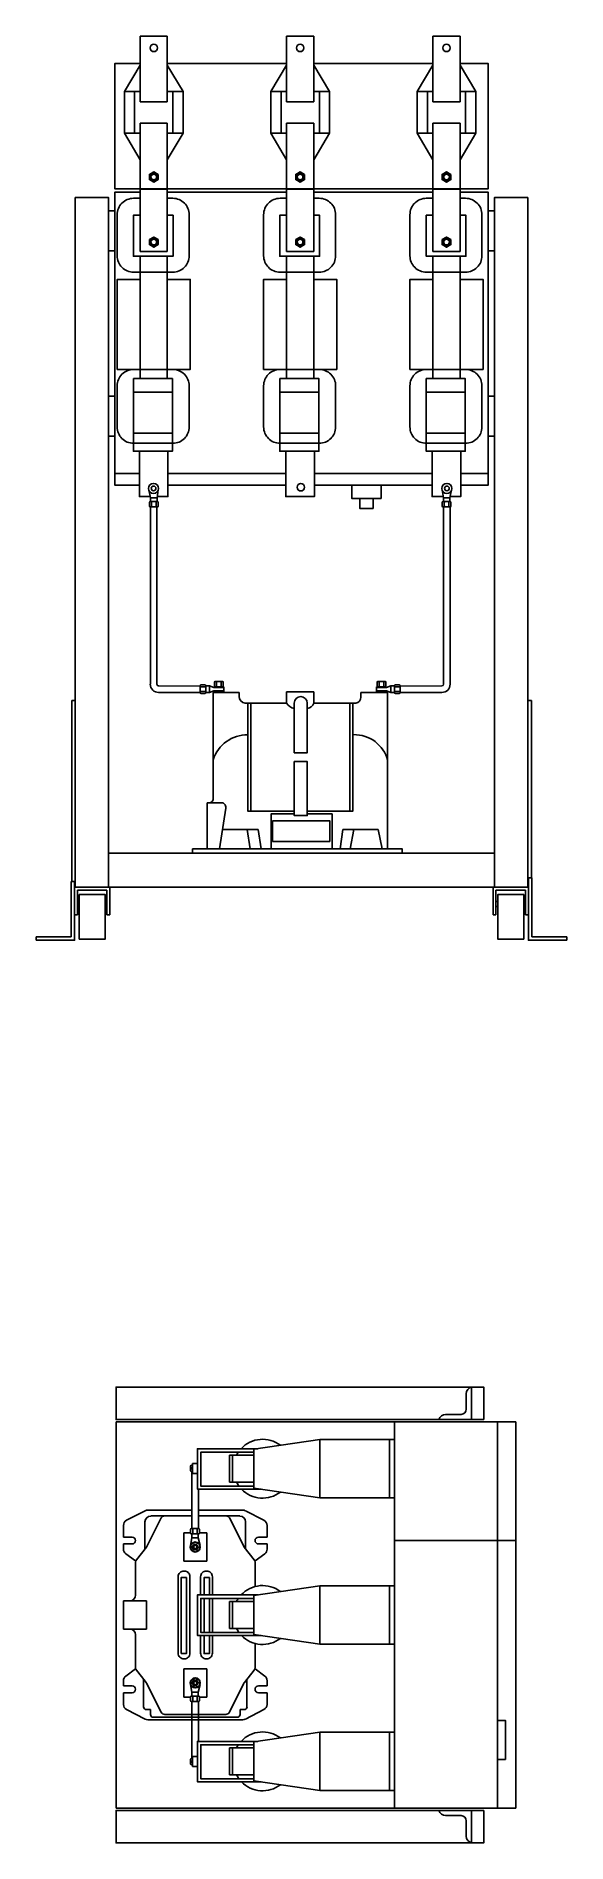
# Model space of a CAD drawing. Extents: x 12116 to 15832, y -17115 to -14055.
# Drawn here: x 13239 to 14056, y -16837 to -14056 of the extents above; entities that cross this region are included whole.
import ezdxf

# ---------------------------------------------------------------- set-up
doc = ezdxf.new("R2010")
doc.units = 0
for name, color, linetype in [('BARRAMENTO', 30, 'Continuous'), ('ESTRUTURA DE VÁCUO', 2, 'Continuous'), ('ESTRUTURA DISJUNTOR', 1, 'Continuous'), ('TC', 155, 'Continuous'), ('TP', 131, 'Continuous')]:
    doc.layers.add(name, color=color, linetype=linetype)

msp = doc.modelspace()

# ---------------------------------------------------------------- linework, layer by layer
at = {"color": 1}
for p, q in [((13399.4, -14157.1), (13399.4, -14055.9)), ((13441.1, -14055.9), (13399.4, -14055.9)), ((13441.1, -14157.1), (13441.1, -14055.9)), ((13624.7, -14157.1), (13624.7, -14055.9)), ((13666.4, -14055.9), (13624.7, -14055.9)), ((13666.4, -14157.1), (13666.4, -14055.9)), ((13849.8, -14157.1), (13849.8, -14055.9)), ((13891.6, -14055.9), (13849.8, -14055.9)), ((13891.6, -14157.1), (13891.6, -14055.9)), ((13441.1, -14157.1), (13399.4, -14157.1)), ((13666.4, -14157.1), (13624.7, -14157.1)), ((13891.6, -14157.1), (13849.8, -14157.1)), ((13399.4, -14387.3), (13399.4, -14189.6)), ((13441.1, -14189.6), (13399.4, -14189.6)), ((13441.1, -14387.3), (13441.1, -14189.6)), ((13624.7, -14387.3), (13624.7, -14189.6)), ((13666.4, -14189.6), (13624.7, -14189.6)), ((13666.4, -14387.3), (13666.4, -14189.6)), ((13849.8, -14387.3), (13849.8, -14189.6)), ((13891.6, -14189.6), (13849.8, -14189.6)), ((13891.6, -14387.3), (13891.6, -14189.6)), ((13399.4, -14291.3), (13441.1, -14291.3)), ((13624.7, -14291.3), (13666.4, -14291.3)), ((13849.8, -14291.3), (13891.6, -14291.3)), ((13360.4, -14324.6), (13350.4, -14324.6)), ((13934.7, -14324.6), (13944.7, -14324.6)), ((13360.4, -14386.4), (13350.4, -14386.4)), ((13441.1, -14387.3), (13399.4, -14387.3)), ((13666.4, -14387.3), (13624.7, -14387.3)), ((13891.6, -14387.3), (13849.8, -14387.3)), ((13934.7, -14386.4), (13944.7, -14386.4)), ((13360.4, -14609.9), (13350.4, -14609.9)), ((13934.7, -14609.9), (13944.7, -14609.9)), ((13360.4, -14671.7), (13350.4, -14671.7)), ((13934.7, -14671.7), (13944.7, -14671.7)), ((13412.5, -14754.3), (13415.3, -14766.3)), ((13415.3, -14772.2), (13415.3, -14766.3)), ((13415.3, -14766.3), (13425.3, -14766.3)), ((13427.2, -14754.3), (13425.3, -14766.3)), ((13425.3, -14772.2), (13425.3, -14766.3)), ((13863.9, -14754.3), (13865.8, -14766.3)), ((13865.8, -14772.2), (13865.8, -14766.3)), ((13875.8, -14766.3), (13865.8, -14766.3)), ((13878.6, -14754.3), (13875.8, -14766.3)), ((13875.8, -14772.2), (13875.8, -14766.3)), ((13413.6, -14779.1), (13413.6, -14773.6)), ((13415.1, -14772.2), (13415.4, -14772.2)), ((13415.1, -14780.6), (13415.4, -14780.6)), ((13415.4, -14772.2), (13425.2, -14772.2)), ((13415.4, -14780.6), (13425.2, -14780.6)), ((13416.9, -14779.1), (13416.9, -14773.6)), ((13423.8, -14779.1), (13423.8, -14773.6)), ((13423.8, -14779.1), (13423.8, -14773.6)), ((13425.6, -14772.2), (13425.2, -14772.2)), ((13425.6, -14780.6), (13425.2, -14780.6)), ((13427.1, -14779.1), (13427.1, -14773.6)), ((13864, -14779.1), (13864, -14773.6)), ((13865.5, -14772.2), (13865.8, -14772.2)), ((13865.5, -14780.6), (13865.8, -14780.6)), ((13875.7, -14772.2), (13865.8, -14772.2)), ((13875.7, -14780.6), (13865.8, -14780.6)), ((13867.3, -14779.1), (13867.3, -14773.6)), ((13867.3, -14779.1), (13867.3, -14773.6)), ((13874.2, -14779.1), (13874.2, -14773.6)), ((13876, -14772.2), (13875.7, -14772.2)), ((13876, -14780.6), (13875.7, -14780.6)), ((13877.5, -14779.1), (13877.5, -14773.6)), ((13491.8, -15055.8), (13491.8, -15056.2)), ((13491.8, -15056.2), (13491.8, -15066)), ((13491.8, -15066.3), (13491.8, -15066)), ((13493.3, -15054.3), (13498.8, -15054.3)), ((13493.3, -15057.6), (13498.8, -15057.6)), ((13493.3, -15064.5), (13498.8, -15064.5)), ((13493.3, -15064.5), (13498.8, -15064.5)), ((13493.3, -15067.8), (13498.8, -15067.8)), ((13500.2, -15055.8), (13500.2, -15056.2)), ((13500.2, -15056.1), (13506.1, -15056.1)), ((13500.2, -15056.2), (13500.2, -15066)), ((13500.2, -15066.3), (13500.2, -15066)), ((13500.2, -15066.1), (13506.1, -15066.1)), ((13506.1, -15056.1), (13506.1, -15066.1)), ((13506.1, -15056.1), (13512.7, -15058.4)), ((13506.1, -15066.1), (13512.7, -15063.8)), ((13512.7, -15057.4), (13528.1, -15057.4)), ((13512.7, -15058.4), (13512.7, -15057.4)), ((13512.7, -15058.4), (13528.1, -15058.4)), ((13512.7, -15063.8), (13528.1, -15063.8)), ((13512.7, -15063.8), (13512.7, -15064.7)), ((13512.7, -15064.7), (13528.1, -15064.7)), ((13513.6, -15050.5), (13513.6, -15056)), ((13515.1, -15049), (13515.5, -15049)), ((13515.1, -15057.4), (13515.5, -15057.4)), ((13525.3, -15049), (13515.5, -15049)), ((13525.3, -15057.4), (13515.5, -15057.4)), ((13516.9, -15050.5), (13516.9, -15056)), ((13516.9, -15050.5), (13516.9, -15056)), ((13523.8, -15050.5), (13523.8, -15056)), ((13525.6, -15049), (13525.3, -15049)), ((13525.6, -15057.4), (13525.3, -15057.4)), ((13527.1, -15050.5), (13527.1, -15056)), ((13528.1, -15058.4), (13528.1, -15057.4)), ((13528.1, -15058.4), (13528.1, -15063.8)), ((13528.1, -15063.8), (13528.1, -15064.7)), ((13778.4, -15057.4), (13763, -15057.4)), ((13763, -15058.4), (13763, -15057.4)), ((13778.4, -15058.4), (13763, -15058.4)), ((13763, -15058.4), (13763, -15063.8)), ((13778.4, -15063.8), (13763, -15063.8)), ((13763, -15063.8), (13763, -15064.7)), ((13778.4, -15064.7), (13763, -15064.7)), ((13764, -15050.5), (13764, -15056)), ((13765.4, -15049), (13765.8, -15049)), ((13765.4, -15057.4), (13765.8, -15057.4)), ((13765.8, -15049), (13775.6, -15049)), ((13765.8, -15057.4), (13775.6, -15057.4)), ((13767.3, -15050.5), (13767.3, -15056)), ((13774.1, -15050.5), (13774.1, -15056)), ((13774.1, -15050.5), (13774.1, -15056)), ((13776, -15049), (13775.6, -15049)), ((13776, -15057.4), (13775.6, -15057.4)), ((13777.4, -15050.5), (13777.4, -15056)), ((13785, -15056.1), (13778.4, -15058.4)), ((13778.4, -15058.4), (13778.4, -15057.4)), ((13785, -15066.1), (13778.4, -15063.8)), ((13778.4, -15063.8), (13778.4, -15064.7)), ((13790.9, -15056.1), (13785, -15056.1)), ((13785, -15056.1), (13785, -15066.1)), ((13790.9, -15066.1), (13785, -15066.1)), ((13790.9, -15055.8), (13790.9, -15056.2)), ((13790.9, -15056.2), (13790.9, -15066)), ((13790.9, -15066.3), (13790.9, -15066)), ((13797.8, -15054.3), (13792.3, -15054.3)), ((13797.8, -15057.6), (13792.3, -15057.6)), ((13797.8, -15064.5), (13792.3, -15064.5)), ((13797.8, -15064.5), (13792.3, -15064.5)), ((13797.8, -15067.8), (13792.3, -15067.8)), ((13799.3, -15055.8), (13799.3, -15056.2)), ((13799.3, -15056.2), (13799.3, -15066)), ((13799.3, -15066.3), (13799.3, -15066)), ((13901.1, -16169.3), (13901.1, -16145)), ((13909.1, -16185.3), (13909.1, -16135.3)), ((13859.1, -16185.3), (13909.1, -16185.3)), ((13868.9, -16177.3), (13893.1, -16177.3)), ((13362.2, -16188.9), (13977.4, -16188.9)), ((13362.2, -16783.2), (13362.2, -16188.9)), ((13790.8, -16188.9), (13790.8, -16783.2)), ((13810.5, -16188.9), (13977.4, -16188.9)), ((13949.3, -16783.2), (13949.3, -16188.9)), ((13977.4, -16783.2), (13977.4, -16188.9)), ((13977.4, -16783.2), (13977.4, -16188.9)), ((13536.7, -16281.8), (13536.7, -16240)), ((13574.3, -16240), (13536.7, -16240)), ((13541.2, -16281.8), (13541.2, -16240)), ((13790.8, -16305.9), (13790.8, -16215.9)), ((13487.3, -16252.7), (13480, -16252.7)), ((13480, -16252.7), (13480, -16268.1)), ((13487.3, -16268.1), (13480, -16268.1)), ((13487.3, -16252.7), (13487.3, -16268.1)), ((13574.3, -16281.8), (13536.7, -16281.8)), ((13476.8, -16379.2), (13478.7, -16367.2)), ((13476.9, -16354.4), (13476.9, -16359.9)), ((13478.4, -16352.9), (13478.8, -16352.9)), ((13478.4, -16361.4), (13478.8, -16361.4)), ((13478.7, -16361.4), (13478.7, -16367.2)), ((13488.7, -16367.2), (13478.7, -16367.2)), ((13488.6, -16352.9), (13478.8, -16352.9)), ((13488.6, -16361.4), (13478.8, -16361.4)), ((13480.2, -16354.4), (13480.2, -16359.9)), ((13480.2, -16354.4), (13480.2, -16359.9)), ((13487.1, -16354.4), (13487.1, -16359.9)), ((13488.9, -16352.9), (13488.6, -16352.9)), ((13488.9, -16361.4), (13488.6, -16361.4)), ((13488.7, -16361.4), (13488.7, -16367.2)), ((13491.5, -16379.2), (13488.7, -16367.2)), ((13490.4, -16354.4), (13490.4, -16359.9)), ((13790.8, -16371.7), (13977.4, -16371.7)), ((13790.8, -16531.1), (13790.8, -16441.1)), ((13536.7, -16507), (13536.7, -16465.2)), ((13574.3, -16465.2), (13536.7, -16465.2)), ((13541.2, -16507), (13541.2, -16465.2)), ((13574.3, -16507), (13536.7, -16507)), ((13476.8, -16592.9), (13478.7, -16604.9)), ((13491.5, -16592.9), (13488.7, -16604.9)), ((13476.9, -16617.8), (13476.9, -16612.3)), ((13478.4, -16610.8), (13478.8, -16610.8)), ((13478.4, -16619.3), (13478.8, -16619.3)), ((13478.7, -16610.8), (13478.7, -16604.9)), ((13488.7, -16604.9), (13478.7, -16604.9)), ((13488.6, -16610.8), (13478.8, -16610.8)), ((13488.6, -16619.3), (13478.8, -16619.3)), ((13480.2, -16617.8), (13480.2, -16612.3)), ((13480.2, -16617.8), (13480.2, -16612.3)), ((13487.1, -16617.8), (13487.1, -16612.3)), ((13488.9, -16610.8), (13488.6, -16610.8)), ((13488.9, -16619.3), (13488.6, -16619.3)), ((13488.7, -16610.8), (13488.7, -16604.9)), ((13490.4, -16617.8), (13490.4, -16612.3)), ((13790.8, -16756.4), (13790.8, -16666.4)), ((13487.3, -16704), (13480, -16704)), ((13480, -16719.4), (13480, -16704)), ((13487.3, -16719.4), (13487.3, -16704)), ((13536.7, -16732.3), (13536.7, -16690.5)), ((13574.3, -16690.5), (13536.7, -16690.5)), ((13541.2, -16732.3), (13541.2, -16690.5)), ((13487.3, -16719.4), (13480, -16719.4)), ((13574.3, -16732.3), (13536.7, -16732.3)), ((13362.2, -16783.2), (13977.4, -16783.2)), ((13810.5, -16783.2), (13977.4, -16783.2)), ((13859.1, -16786.9), (13909.1, -16786.9)), ((13868.9, -16794.9), (13893.1, -16794.9)), ((13909.1, -16786.9), (13909.1, -16836.9)), ((13901.1, -16802.9), (13901.1, -16827.1))]:
    msp.add_line(p, q, dxfattribs=at)
for points in [[(13399.4, -14097.9), (13360.4, -14097.9), (13360.4, -14291.1), (13934.7, -14291.1), (13934.7, -14097.9), (13891.6, -14097.9)], [(13624.7, -14097.9), (13441.1, -14097.9)], [(13849.8, -14097.9), (13666.4, -14097.9)], [(13398.1, -14747.1), (13360.4, -14747.1), (13360.4, -14296), (13399.4, -14296)], [(13441.1, -14296), (13624.7, -14296)], [(13666.4, -14296), (13849.8, -14296)], [(13891.6, -14296), (13934.7, -14296), (13934.7, -14747.1), (13892.5, -14747.1)], [(13398.1, -14747.1), (13360.4, -14747.1), (13360.4, -14729), (13398.1, -14729)], [(13442.1, -14729), (13623.4, -14729)], [(13667.4, -14729), (13848.5, -14729)], [(13892.5, -14729), (13934.7, -14729), (13934.7, -14747.1), (13892.5, -14747.1)], [(13623.4, -14747.1), (13442.1, -14747.1)], [(13623.4, -14747.1), (13442.1, -14747.1)], [(13848.5, -14747.1), (13667.4, -14747.1)], [(13848.5, -14747.1), (13667.4, -14747.1)], [(13480, -16266.1), (13476.9, -16264.3), (13476.9, -16256.5), (13480, -16254.8)], [(13483.5, -16252.7), (13483.7, -16252.6), (13483.8, -16252.7)], [(13483.8, -16268.1), (13483.7, -16268.2), (13483.5, -16268.1)], [(13480, -16706), (13476.9, -16707.8), (13476.9, -16715.6), (13480, -16717.4)], [(13483.8, -16704), (13483.7, -16703.9), (13483.5, -16704)], [(13483.5, -16719.4), (13483.7, -16719.5), (13483.8, -16719.4)]]:
    msp.add_lwpolyline(points, dxfattribs=at)
for points in [[(13427, -14268.8), (13420.3, -14264.9), (13413.5, -14268.8), (13413.5, -14276.6), (13420.3, -14280.5), (13427, -14276.6)], [(13652.3, -14268.8), (13645.5, -14264.9), (13638.8, -14268.8), (13638.8, -14276.6), (13645.5, -14280.5), (13652.3, -14276.6)], [(13877.4, -14268.8), (13870.7, -14264.9), (13863.9, -14268.8), (13863.9, -14276.6), (13870.7, -14280.5), (13877.4, -14276.6)], [(13427, -14369.1), (13420.3, -14365.2), (13413.5, -14369.1), (13413.5, -14376.8), (13420.3, -14380.7), (13427, -14376.8)], [(13652.3, -14369.1), (13645.5, -14365.2), (13638.8, -14369.1), (13638.8, -14376.8), (13645.5, -14380.7), (13652.3, -14376.8)], [(13877.4, -14369.1), (13870.7, -14365.2), (13863.9, -14369.1), (13863.9, -14376.8), (13870.7, -14380.7), (13877.4, -14376.8)], [(13769.9, -14747.1), (13725, -14747.1), (13725, -14767.4), (13769.9, -14767.4)], [(13757.6, -14767.4), (13737.2, -14767.4), (13737.2, -14782.7), (13757.6, -14782.7)], [(13928, -16185.3), (13362.2, -16185.3), (13362.2, -16135.3), (13928, -16135.3)], [(13490.9, -16385.4), (13484.1, -16389.3), (13477.4, -16385.4), (13477.4, -16377.6), (13484.1, -16373.7), (13490.9, -16377.6)], [(13490.9, -16586.8), (13484.1, -16582.9), (13477.4, -16586.8), (13477.4, -16594.5), (13484.1, -16598.4), (13490.9, -16594.5)], [(13949.3, -16648.5), (13961.2, -16648.5), (13961.2, -16708.3), (13949.3, -16708.3)], [(13928, -16786.9), (13362.2, -16786.9), (13362.2, -16836.9), (13928, -16836.9)]]:
    msp.add_lwpolyline(points, close=True, dxfattribs=at)
for centre, radius in [((13420.3, -14074), 5.76), ((13645.5, -14074), 5.76), ((13870.7, -14074), 5.76), ((13420.3, -14272.7), 5.76), ((13420.3, -14272.7), 4.36), ((13645.5, -14272.7), 5.76), ((13645.5, -14272.7), 4.36), ((13870.7, -14272.7), 5.76), ((13870.7, -14272.7), 4.36), ((13420.3, -14372.9), 5.76), ((13420.3, -14372.9), 4.36), ((13645.5, -14372.9), 5.76), ((13645.5, -14372.9), 4.36), ((13870.7, -14372.9), 5.76), ((13870.7, -14372.9), 4.36), ((13419.9, -14752), 7.7), ((13419.9, -14752), 3.6), ((13646.5, -14750.2), 5.76), ((13871.2, -14752), 7.7), ((13871.2, -14752), 3.6), ((13484.1, -16381.5), 7.7), ((13484.1, -16381.5), 4.36), ((13484.1, -16590.7), 7.7), ((13484.1, -16590.7), 4.36)]:
    msp.add_circle(centre, radius, dxfattribs=at)
for centre, radius, start, end in [((13415.1, -14773.6), 1.48, 90, 180), ((13415.1, -14779.1), 1.48, 180, 270), ((13415.4, -14773.6), 1.48, 0, 90), ((13415.4, -14779.1), 1.48, 270, 0), ((13418.4, -14773.6), 1.48, 90, 180), ((13418.4, -14779.1), 1.48, 180, 270), ((13422.3, -14773.6), 1.48, 0, 90), ((13422.3, -14779.1), 1.48, 270, 0), ((13425.2, -14773.6), 1.48, 90, 180), ((13425.2, -14779.1), 1.48, 180, 270), ((13425.6, -14773.6), 1.48, 0, 90), ((13425.6, -14779.1), 1.48, 270, 0), ((13865.5, -14773.6), 1.48, 90, 180), ((13865.5, -14779.1), 1.48, 180, 270), ((13865.8, -14773.6), 1.48, 0, 90), ((13865.8, -14779.1), 1.48, 270, 0), ((13868.8, -14773.6), 1.48, 90, 180), ((13868.8, -14779.1), 1.48, 180, 270), ((13872.7, -14773.6), 1.48, 0, 90), ((13872.7, -14779.1), 1.48, 270, 0), ((13875.7, -14773.6), 1.48, 90, 180), ((13875.7, -14779.1), 1.48, 180, 270), ((13876, -14773.6), 1.48, 0, 90), ((13876, -14779.1), 1.48, 270, 0), ((13493.3, -15055.8), 1.48, 90, 180), ((13493.3, -15056.2), 1.48, 180, 270), ((13493.3, -15059.1), 1.48, 90, 180), ((13493.3, -15063), 1.48, 180, 270), ((13493.3, -15066), 1.48, 90, 180), ((13493.3, -15066.3), 1.48, 180, 270), ((13498.8, -15055.8), 1.48, 0, 90), ((13498.8, -15056.2), 1.48, 270, 0), ((13498.8, -15059.1), 1.48, 0, 90), ((13498.8, -15063), 1.48, 270, 0), ((13498.8, -15066), 1.48, 0, 90), ((13498.8, -15066.3), 1.48, 270, 0), ((13515.1, -15050.5), 1.48, 90, 180), ((13515.1, -15056), 1.48, 180, 270), ((13515.5, -15050.5), 1.48, 0, 90), ((13515.5, -15056), 1.48, 270, 0), ((13518.4, -15050.5), 1.48, 90, 180), ((13518.4, -15056), 1.48, 180, 270), ((13522.3, -15050.5), 1.48, 0, 90), ((13522.3, -15056), 1.48, 270, 0), ((13525.3, -15050.5), 1.48, 90, 180), ((13525.3, -15056), 1.48, 180, 270), ((13525.6, -15050.5), 1.48, 0, 90), ((13525.6, -15056), 1.48, 270, 0), ((13765.4, -15050.5), 1.48, 90, 180), ((13765.4, -15056), 1.48, 180, 270), ((13765.8, -15050.5), 1.48, 0, 90), ((13765.8, -15056), 1.48, 270, 0), ((13768.7, -15050.5), 1.48, 90, 180), ((13768.7, -15056), 1.48, 180, 270), ((13772.7, -15050.5), 1.48, 0, 90), ((13772.7, -15056), 1.48, 270, 0), ((13775.6, -15050.5), 1.48, 90, 180), ((13775.6, -15056), 1.48, 180, 270), ((13776, -15050.5), 1.48, 0, 90), ((13776, -15056), 1.48, 270, 0), ((13792.3, -15055.8), 1.48, 90, 180), ((13792.3, -15056.2), 1.48, 180, 270), ((13792.3, -15059.1), 1.48, 90, 180), ((13792.3, -15063), 1.48, 180, 270), ((13792.3, -15066), 1.48, 90, 180), ((13792.3, -15066.3), 1.48, 180, 270), ((13797.8, -15055.8), 1.48, 0, 90), ((13797.8, -15056.2), 1.48, 270, 0), ((13797.8, -15059.1), 1.48, 0, 90), ((13797.8, -15063), 1.48, 270, 0), ((13797.8, -15066), 1.48, 0, 90), ((13797.8, -15066.3), 1.48, 270, 0), ((13911.4, -16145.3), 10.3, 102.7128, 181.5165), ((13869.1, -16187.6), 10.3, 88.4835, 167.2872), ((13893.1, -16169.3), 8, 270, 0), ((13483.7, -16260.4), 4.36, 146.9078, 213.0922), ((13478.4, -16354.4), 1.48, 90, 180), ((13478.4, -16359.9), 1.48, 180, 270), ((13478.8, -16354.4), 1.48, 0, 90), ((13478.8, -16359.9), 1.48, 270, 0), ((13481.7, -16354.4), 1.48, 90, 180), ((13481.7, -16359.9), 1.48, 180, 270), ((13485.6, -16354.4), 1.48, 0, 90), ((13485.6, -16359.9), 1.48, 270, 0), ((13488.6, -16354.4), 1.48, 90, 180), ((13488.6, -16359.9), 1.48, 180, 270), ((13488.9, -16354.4), 1.48, 0, 90), ((13488.9, -16359.9), 1.48, 270, 0), ((13478.4, -16612.3), 1.48, 90, 180), ((13478.4, -16617.8), 1.48, 180, 270), ((13478.8, -16612.3), 1.48, 0, 90), ((13478.8, -16617.8), 1.48, 270, 0), ((13481.7, -16612.3), 1.48, 90, 180), ((13481.7, -16617.8), 1.48, 180, 270), ((13485.6, -16612.3), 1.48, 0, 90), ((13485.6, -16617.8), 1.48, 270, 0), ((13488.6, -16612.3), 1.48, 90, 180), ((13488.6, -16617.8), 1.48, 180, 270), ((13488.9, -16612.3), 1.48, 0, 90), ((13488.9, -16617.8), 1.48, 270, 0), ((13483.7, -16711.7), 4.36, 146.9078, 213.0922), ((13869.1, -16784.6), 10.3, 192.7128, 271.5165), ((13893.1, -16802.9), 8, 0, 90), ((13911.4, -16826.8), 10.3, 178.4835, 257.2872)]:
    msp.add_arc(centre, radius, start, end, dxfattribs=at)
at = {"layer": 'BARRAMENTO'}
for p, q in [((13415, -14780.6), (13415, -15053.3)), ((13425, -14780.6), (13425, -15053.3)), ((13866.1, -14780.6), (13866.1, -15053.3)), ((13876.1, -14780.6), (13876.1, -15053.3)), ((13427.7, -15056.1), (13491.8, -15056.2)), ((13427.7, -15066.1), (13491.8, -15066.2)), ((13863.4, -15056.1), (13799.3, -15056.2)), ((13863.4, -15066.1), (13799.3, -15066.2)), ((13479, -16352.9), (13479, -16265.5)), ((13489, -16352.9), (13489, -16291.6)), ((13479, -16619.3), (13479, -16706.6)), ((13489, -16619.3), (13489, -16680.6))]:
    msp.add_line(p, q, dxfattribs=at)
for centre, radius, start, end in [((13427.7, -15053.3), 12.8, 180, 270), ((13427.7, -15053.3), 2.75, 180, 270), ((13863.4, -15053.3), 12.8, 270, 0), ((13863.4, -15053.3), 2.75, 270, 0)]:
    msp.add_arc(centre, radius, start, end, dxfattribs=at)
at = {"layer": 'ESTRUTURA DE VÁCUO'}
for points in [[(13441.1, -14305.5), (13449.6, -14305.5, -0.414214), (13474.8, -14330.7), (13474.8, -14393.9, -0.414214), (13449.6, -14419.1), (13389.2, -14419.1, -0.414214), (13364, -14393.9), (13364, -14330.7, -0.414214), (13389.2, -14305.5), (13399.4, -14305.5)], [(13666.4, -14305.5), (13674.9, -14305.5, -0.414214), (13700.1, -14330.7), (13700.1, -14393.9, -0.414214), (13674.9, -14419.1), (13614.5, -14419.1, -0.414214), (13589.3, -14393.9), (13589.3, -14330.7, -0.414214), (13614.5, -14305.5), (13624.7, -14305.5)], [(13891.6, -14305.5), (13900, -14305.5, -0.414214), (13925.2, -14330.7), (13925.2, -14393.9, -0.414214), (13900, -14419.1), (13839.6, -14419.1, -0.414214), (13814.4, -14393.9), (13814.4, -14330.7, -0.414214), (13839.6, -14305.5), (13849.8, -14305.5)]]:
    msp.add_lwpolyline(points, format="xyb", dxfattribs=at)
for points in [[(13441.1, -14331.5), (13450, -14331.5), (13450, -14394.8), (13389, -14394.8), (13389, -14331.5), (13399.4, -14331.5)], [(13666.4, -14331.5), (13675.3, -14331.5), (13675.3, -14394.8), (13614.2, -14394.8), (13614.2, -14331.5), (13624.7, -14331.5)], [(13891.6, -14331.5), (13900.5, -14331.5), (13900.5, -14394.8), (13839.4, -14394.8), (13839.4, -14331.5), (13849.8, -14331.5)], [(13441.1, -14394.8), (13441.1, -14583), (13399.4, -14583), (13399.4, -14394.8)], [(13666.4, -14394.8), (13666.4, -14583), (13624.7, -14583), (13624.7, -14394.8)], [(13891.6, -14394.8), (13891.6, -14583), (13849.8, -14583), (13849.8, -14394.8)], [(13441.1, -14430.4), (13476.5, -14430.4), (13476.5, -14568.9), (13364, -14568.9), (13364, -14430.4), (13399.4, -14430.4)], [(13666.4, -14430.4), (13701.8, -14430.4), (13701.8, -14568.9), (13589.3, -14568.9), (13589.3, -14430.4), (13624.7, -14430.4)], [(13891.6, -14430.4), (13927, -14430.4), (13927, -14568.9), (13814.4, -14568.9), (13814.4, -14430.4), (13849.8, -14430.4)], [(13414.9, -14764.6), (13398.1, -14764.6), (13398.1, -14694.8), (13442.1, -14694.8), (13442.1, -14764.6), (13425.6, -14764.6)], [(13639.2, -14764.6), (13623.4, -14764.6), (13623.4, -14694.8), (13667.4, -14694.8), (13667.4, -14764.6), (13623.4, -14764.6)], [(13865.5, -14764.6), (13848.5, -14764.6), (13848.5, -14694.8), (13892.5, -14694.8), (13892.5, -14764.6), (13876.1, -14764.6)], [(13585.4, -16292.4), (13487.3, -16292.4), (13487.3, -16230.2), (13580.6, -16230.2)], [(13574.3, -16287.8), (13492.6, -16287.8), (13492.6, -16235.5), (13574.3, -16235.5)], [(13585.4, -16517.6), (13487.3, -16517.6), (13487.3, -16455.3), (13580.6, -16455.3)], [(13574.3, -16512.9), (13492.6, -16512.9), (13492.6, -16460.6), (13574.3, -16460.6)], [(13585.4, -16742.9), (13487.3, -16742.9), (13487.3, -16680.6), (13580.6, -16680.6)], [(13574.3, -16738.2), (13492.6, -16738.2), (13492.6, -16685.9), (13574.3, -16685.9)]]:
    msp.add_lwpolyline(points, dxfattribs=at)
for points in [[(13389.2, -14568.9), (13449.6, -14568.9, -0.414214), (13474.8, -14594.2), (13474.8, -14657.4, -0.414214), (13449.6, -14682.6), (13389.2, -14682.6, -0.414214), (13364, -14657.4), (13364, -14594.2, -0.414214)], [(13614.5, -14568.9), (13674.9, -14568.9, -0.414214), (13700.1, -14594.2), (13700.1, -14657.4, -0.414214), (13674.9, -14682.6), (13614.5, -14682.6, -0.414214), (13589.3, -14657.4), (13589.3, -14594.2, -0.414214)], [(13839.6, -14568.9), (13900, -14568.9, -0.414214), (13925.2, -14594.2), (13925.2, -14657.4, -0.414214), (13900, -14682.6), (13839.6, -14682.6, -0.414214), (13814.4, -14657.4), (13814.4, -14594.2, -0.414214)]]:
    msp.add_lwpolyline(points, format="xyb", close=True, dxfattribs=at)
for points in [[(13389, -14583), (13449, -14583), (13449, -14694.8), (13389, -14694.8)], [(13614.2, -14583), (13674.3, -14583), (13674.3, -14694.8), (13614.2, -14694.8)], [(13839.4, -14583), (13899.4, -14583), (13899.4, -14694.8), (13839.4, -14694.8)], [(13389, -14603.8), (13449, -14603.8), (13449, -14666.8), (13389, -14666.8)], [(13614.2, -14603.8), (13674.3, -14603.8), (13674.3, -14666.8), (13614.2, -14666.8)], [(13839.4, -14603.8), (13899.4, -14603.8), (13899.4, -14666.8), (13839.4, -14666.8)]]:
    msp.add_lwpolyline(points, close=True, dxfattribs=at)
for centre, start, end in [((13587.8, -16260.9), 145.7884, 152.5239), ((13587.8, -16260.9), 52.5594, 137.1814), ((13587.8, -16260.9), 207.4761, 216.4085), ((13587.8, -16260.9), 224.057, 307.4406), ((13587.8, -16486.1), 145.7884, 152.5239), ((13587.8, -16486.1), 52.5594, 137.1814), ((13587.8, -16486.1), 207.4761, 216.4085), ((13587.8, -16486.1), 224.057, 307.4406), ((13587.8, -16711.4), 145.7884, 152.5239), ((13587.8, -16711.4), 52.5594, 137.1814), ((13587.8, -16711.4), 207.4761, 216.4085), ((13587.8, -16711.4), 224.057, 307.4406)]:
    msp.add_arc(centre, 45.3, start, end, dxfattribs=at)
at = {"layer": 'ESTRUTURA DISJUNTOR'}
for p, q in [((13299.5, -15078.6), (13294, -15078.6)), ((13294, -15078.6), (13294, -15357.2)), ((13995.6, -15078.6), (14001.2, -15078.6)), ((14001.2, -15078.6), (14001.2, -15351.3)), ((13298.5, -15366), (13352.8, -15366)), ((13298.5, -15408.3), (13298.5, -15366)), ((13303, -15370.6), (13348.3, -15370.6)), ((13303, -15408.3), (13303, -15370.6)), ((13348.3, -15370.6), (13348.3, -15408.3)), ((13352.8, -15366), (13352.8, -15408.3)), ((13996.6, -15366), (13942.3, -15366)), ((13942.3, -15366), (13942.3, -15408.3)), ((13992.1, -15370.6), (13946.8, -15370.6)), ((13946.8, -15370.6), (13946.8, -15408.3)), ((13992.1, -15408.3), (13992.1, -15370.6)), ((13996.6, -15408.3), (13996.6, -15366)), ((13305.7, -15387.7), (13303, -15387.7)), ((13305.7, -15395.8), (13303, -15395.8)), ((13348.3, -15387.7), (13345.6, -15387.7)), ((13348.3, -15395.8), (13345.6, -15395.8)), ((13946.8, -15387.7), (13949.5, -15387.7)), ((13946.8, -15395.8), (13949.5, -15395.8)), ((13989.4, -15387.7), (13992.1, -15387.7)), ((13989.4, -15395.8), (13992.1, -15395.8)), ((13303, -15408.3), (13298.5, -15408.3)), ((13348.3, -15408.3), (13352.8, -15408.3)), ((13946.8, -15408.3), (13942.3, -15408.3)), ((13992.1, -15408.3), (13996.6, -15408.3)), ((13239.3, -15442.3), (13293.4, -15442.3)), ((13239.3, -15442.3), (13239.3, -15447.4)), ((13239.3, -15447.4), (13293.4, -15447.4)), ((14055.8, -15442.3), (14001.7, -15442.3)), ((14055.8, -15447.4), (14001.7, -15447.4)), ((14055.8, -15442.3), (14055.8, -15447.4))]:
    msp.add_line(p, q, dxfattribs=at)
for points in [[(13299.5, -14304.2), (13350.4, -14304.2), (13350.4, -15366), (13299.5, -15366)], [(13995.6, -14304.2), (13944.7, -14304.2), (13944.7, -15366), (13995.6, -15366)], [(13350.4, -15366), (13944.7, -15366), (13944.7, -15313.4), (13350.4, -15313.4)], [(13305.7, -15377.1), (13345.6, -15377.1), (13345.6, -15445.6), (13305.7, -15445.6)], [(13989.4, -15377.1), (13949.5, -15377.1), (13949.5, -15445.6), (13989.4, -15445.6)]]:
    msp.add_lwpolyline(points, close=True, dxfattribs=at)
for points in [[(13293.4, -15447.4), (13298.5, -15447.4), (13298.5, -15357.2), (13293.4, -15357.2), (13293.4, -15442.3)], [(14001.7, -15447.4), (13996.6, -15447.4), (13996.6, -15351.3), (14001.7, -15351.3), (14001.7, -15442.3)]]:
    msp.add_lwpolyline(points, dxfattribs=at)
at = {"layer": 'TC'}
for p, q in [((13399.4, -14100.6), (13375.3, -14141.3)), ((13441.1, -14100.6), (13465.3, -14141.3)), ((13624.7, -14100.6), (13600.5, -14141.3)), ((13666.4, -14100.6), (13690.5, -14141.3)), ((13849.8, -14100.6), (13825.7, -14141.3)), ((13891.6, -14100.6), (13915.7, -14141.3)), ((13375.3, -14141.3), (13375.3, -14205.4)), ((13399.4, -14141.3), (13375.3, -14141.3)), ((13390.8, -14141.3), (13390.8, -14205.4)), ((13465.3, -14141.3), (13441.1, -14141.3)), ((13449.7, -14141.3), (13449.7, -14205.4)), ((13465.3, -14141.3), (13465.3, -14205.4)), ((13600.5, -14141.3), (13600.5, -14205.4)), ((13624.7, -14141.3), (13600.5, -14141.3)), ((13616.1, -14141.3), (13616.1, -14205.4)), ((13690.5, -14141.3), (13666.4, -14141.3)), ((13675, -14141.3), (13675, -14205.4)), ((13690.5, -14141.3), (13690.5, -14205.4)), ((13825.7, -14141.3), (13825.7, -14205.4)), ((13849.8, -14141.3), (13825.7, -14141.3)), ((13841.3, -14141.3), (13841.3, -14205.4)), ((13915.7, -14141.3), (13891.6, -14141.3)), ((13900.1, -14141.3), (13900.1, -14205.4)), ((13915.7, -14141.3), (13915.7, -14205.4)), ((13375.3, -14205.4), (13399.4, -14246.1)), ((13399.4, -14205.4), (13375.3, -14205.4)), ((13465.3, -14205.4), (13441.1, -14246.1)), ((13465.3, -14205.4), (13441.1, -14205.4)), ((13600.5, -14205.4), (13624.7, -14246.1)), ((13624.7, -14205.4), (13600.5, -14205.4)), ((13690.5, -14205.4), (13666.4, -14205.4)), ((13690.5, -14205.4), (13666.4, -14246.1)), ((13825.7, -14205.4), (13849.8, -14246.1)), ((13849.8, -14205.4), (13825.7, -14205.4)), ((13915.7, -14205.4), (13891.6, -14205.4)), ((13915.7, -14205.4), (13891.6, -14246.1)), ((13676, -16215.9), (13574.3, -16231.1)), ((13574.3, -16231.1), (13574.3, -16239.8)), ((13574.3, -16282), (13574.3, -16239.8)), ((13676, -16305.9), (13676, -16215.9)), ((13790.8, -16215.9), (13676, -16215.9)), ((13783, -16305.9), (13783, -16215.9)), ((13574.3, -16290.8), (13574.3, -16282)), ((13676, -16305.9), (13574.3, -16290.8)), ((13790.8, -16305.9), (13676, -16305.9)), ((13676, -16441.1), (13574.3, -16456.3)), ((13574.3, -16456.3), (13574.3, -16465)), ((13676, -16531.1), (13676, -16441.1)), ((13790.8, -16441.1), (13676, -16441.1)), ((13783, -16531.1), (13783, -16441.1)), ((13574.3, -16507.2), (13574.3, -16465)), ((13574.3, -16515.9), (13574.3, -16507.2)), ((13676, -16531.1), (13574.3, -16515.9)), ((13790.8, -16531.1), (13676, -16531.1)), ((13676, -16666.4), (13574.3, -16681.5)), ((13574.3, -16681.5), (13574.3, -16690.3)), ((13676, -16756.4), (13676, -16666.4)), ((13790.8, -16666.4), (13676, -16666.4)), ((13783, -16756.4), (13783, -16666.4)), ((13574.3, -16732.5), (13574.3, -16690.3)), ((13574.3, -16741.2), (13574.3, -16732.5)), ((13676, -16756.4), (13574.3, -16741.2)), ((13790.8, -16756.4), (13676, -16756.4))]:
    msp.add_line(p, q, dxfattribs=at)
at = {"layer": 'TP'}
for p, q in [((13551.5, -15066.1), (13511.5, -15066.1)), ((13511.5, -15066.1), (13511.5, -15231)), ((13551.5, -15066.1), (13551.5, -15072.1)), ((13624.6, -15082.5), (13624.6, -15065)), ((13624.6, -15065), (13666.5, -15065)), ((13666.5, -15065), (13666.5, -15082.5)), ((13780.1, -15066.4), (13738.7, -15066.4)), ((13738.7, -15066.4), (13738.7, -15073.5)), ((13780.1, -15066.4), (13780.1, -15306.6)), ((13565.1, -15082.5), (13561.1, -15082.5)), ((13726.5, -15082.5), (13731.3, -15082.5)), ((13502.2, -15235.8), (13502.2, -15306.6)), ((13502.2, -15235.8), (13523, -15235.8)), ((13521.3, -15306.6), (13531.1, -15244)), ((13525.9, -15276.9), (13580.8, -15276.9)), ((13563.8, -15276.9), (13568.5, -15306.6)), ((13580.8, -15276.9), (13585.5, -15306.6)), ((13711.4, -15277.2), (13706.8, -15306.6)), ((13711.4, -15277.2), (13765.4, -15277.2)), ((13728, -15277.2), (13722.2, -15306.6)), ((13765.4, -15277.2), (13771.7, -15306.6)), ((13373.6, -16366.2), (13373.6, -16348.2)), ((13378.4, -16340.4), (13407.1, -16325.6)), ((13406.7, -16342.6), (13406.7, -16384.4)), ((13431.5, -16336.6), (13409, -16381.5)), ((13479, -16324.7), (13411.1, -16324.7)), ((13479, -16333.7), (13415.6, -16333.7)), ((13479, -16333.7), (13436.8, -16333.7)), ((13557.1, -16324.7), (13489, -16324.7)), ((13552.7, -16333.7), (13489, -16333.7)), ((13531.5, -16333.7), (13489, -16333.7)), ((13559.1, -16381.2), (13536.7, -16336.6)), ((13589.8, -16340.4), (13561.2, -16325.6)), ((13561.6, -16384.4), (13561.6, -16342.6)), ((13594.6, -16348.2), (13594.6, -16366.2)), ((13386.9, -16366.2), (13373.6, -16366.2)), ((13386.9, -16376.8), (13373.6, -16376.8)), ((13373.6, -16384.7), (13373.6, -16376.8)), ((13466.5, -16359.7), (13476.2, -16359.7)), ((13466.5, -16403.3), (13466.5, -16359.7)), ((13466.5, -16359.7), (13476.9, -16359.7)), ((13466.5, -16359.7), (13476.2, -16359.7)), ((13466.5, -16359.7), (13466.5, -16403.3)), ((13490.4, -16359.7), (13501.8, -16359.7)), ((13501.8, -16359.7), (13501.8, -16403.3)), ((13581.4, -16366.2), (13594.6, -16366.2)), ((13581.4, -16376.8), (13594.6, -16376.8)), ((13594.6, -16376.8), (13594.6, -16384.7)), ((13377.3, -16391.9), (13392.2, -16402.8)), ((13392.2, -16455.4), (13392.2, -16405)), ((13409, -16381.5), (13393.5, -16401.2)), ((13466.5, -16403.3), (13476.2, -16403.3)), ((13466.5, -16403.3), (13501.8, -16403.3)), ((13466.5, -16403.3), (13476.2, -16403.3)), ((13574.7, -16401.2), (13559.5, -16381.8)), ((13591, -16391.9), (13576.1, -16402.8)), ((13576.1, -16442.3), (13576.1, -16405)), ((13576.1, -16455.4), (13576.1, -16455.3)), ((13373.6, -16464.2), (13383.4, -16464.2)), ((13373.6, -16507.8), (13373.6, -16464.2)), ((13373.6, -16464.2), (13409, -16464.2)), ((13373.6, -16464.2), (13383.4, -16464.2)), ((13373.6, -16464.2), (13373.6, -16507.8)), ((13409, -16464.2), (13409, -16507.8)), ((13373.6, -16507.8), (13383.4, -16507.8)), ((13373.6, -16507.8), (13409, -16507.8)), ((13373.6, -16507.8), (13383.4, -16507.8)), ((13392.2, -16569.2), (13392.2, -16516.6)), ((13576.1, -16567), (13576.1, -16529.8)), ((13377.3, -16580.1), (13392.2, -16569.2)), ((13408.6, -16590), (13392.2, -16569.2)), ((13466.5, -16568.9), (13476.2, -16568.9)), ((13466.5, -16568.9), (13466.5, -16612.4)), ((13466.5, -16568.9), (13501.8, -16568.9)), ((13466.5, -16568.9), (13476.2, -16568.9)), ((13466.5, -16612.4), (13466.5, -16568.9)), ((13501.8, -16612.4), (13501.8, -16568.9)), ((13574.7, -16570.8), (13559.7, -16590)), ((13591, -16580.1), (13576.1, -16569.2)), ((13373.6, -16595.2), (13373.6, -16587.2)), ((13386.9, -16595.2), (13373.6, -16595.2)), ((13404.5, -16584.8), (13404.5, -16627.4)), ((13431.7, -16635.7), (13409.3, -16591.1)), ((13559, -16591.1), (13536.6, -16635.7)), ((13563.7, -16584.8), (13563.7, -16627.4)), ((13581.4, -16595.2), (13594.6, -16595.2)), ((13594.6, -16595.2), (13594.6, -16587.2)), ((13373.6, -16623.8), (13373.6, -16605.8)), ((13386.9, -16605.8), (13373.6, -16605.8)), ((13466.5, -16612.4), (13476.2, -16612.4)), ((13466.5, -16612.4), (13476.9, -16612.4)), ((13466.5, -16612.4), (13476.2, -16612.4)), ((13490.4, -16612.4), (13501.8, -16612.4)), ((13581.4, -16605.8), (13594.6, -16605.8)), ((13594.6, -16623.8), (13594.6, -16605.8)), ((13407.1, -16646.4), (13378.4, -16631.6)), ((13409, -16631.8), (13415.2, -16631.8)), ((13557.1, -16647.3), (13411.1, -16647.3)), ((13415.2, -16631.8), (13415.2, -16639.2)), ((13548.6, -16643.6), (13419.6, -16643.6)), ((13531.1, -16639.2), (13437.2, -16639.2)), ((13553.1, -16631.8), (13553.1, -16639.2)), ((13559.3, -16631.8), (13553.1, -16631.8)), ((13561.2, -16646.4), (13589.8, -16631.6))]:
    msp.add_line(p, q, dxfattribs=at)
for points in [[(13636.3, -15249), (13565.1, -15249), (13565.1, -15082.5), (13624.6, -15082.5)], [(13656.4, -15082.5), (13656.4, -15158.9), (13636.3, -15158.9), (13636.3, -15082.5)], [(13666.5, -15082.5), (13726.5, -15082.5), (13726.5, -15249), (13656.4, -15249)], [(13656.4, -15253), (13694.6, -15253), (13694.6, -15306.6), (13600.7, -15306.6), (13600.7, -15253), (13636.3, -15253)], [(13505.9, -16455.3), (13505.9, -16428.4), (13497.8, -16428.4), (13497.8, -16455.3)], [(13497.8, -16460.6), (13497.8, -16512.9)], [(13505.9, -16512.9), (13505.9, -16460.6)], [(13497.8, -16517.6), (13497.8, -16545.5), (13505.9, -16545.5), (13505.9, -16517.6)]]:
    msp.add_lwpolyline(points, dxfattribs=at)
for points in [[(13565.1, -15082.5), (13569.7, -15082.5), (13569.7, -15249), (13565.1, -15249)], [(13726.5, -15082.5), (13722, -15082.5), (13722, -15249), (13726.5, -15249)], [(13636.3, -15172.4), (13656.4, -15172.4), (13656.4, -15255.6), (13636.3, -15255.6)], [(13603.1, -15263.7), (13690.9, -15263.7), (13690.9, -15295.3), (13603.1, -15295.3)], [(13479.8, -15306.6), (13802.4, -15306.6), (13802.4, -15313.4), (13479.8, -15313.4)], [(13462.4, -16545.5), (13462.4, -16428.4), (13470.5, -16428.4), (13470.5, -16545.5)]]:
    msp.add_lwpolyline(points, close=True, dxfattribs=at)
at = {"layer": 'TP', "color": 1}
msp.add_lwpolyline([(13457.8, -16544.9), (13457.8, -16427.3, -0.414214), (13466.7, -16418.4), (13467.1, -16418.4, -0.414214), (13476, -16427.3), (13476, -16544.9, -0.414214), (13467.1, -16553.7), (13466.7, -16553.7, -0.414214)], format="xyb", close=True, dxfattribs=at)
for points in [[(13510.4, -16455.3), (13510.4, -16427.3, 0.414214), (13501.6, -16418.4), (13501.2, -16418.4, 0.414214), (13492.3, -16427.3), (13492.3, -16455.3)], [(13492.3, -16517.6), (13492.3, -16544.9, 0.414214), (13501.2, -16553.7), (13501.6, -16553.7, 0.414214), (13510.4, -16544.9), (13510.4, -16517.6)]]:
    msp.add_lwpolyline(points, format="xyb", dxfattribs=at)
msp.add_lwpolyline([(13510.4, -16512.9), (13510.4, -16460.6)], dxfattribs=at)
for centre in [(13484.1, -16381.5), (13484.1, -16590.7)]:
    msp.add_circle(centre, 2.66, dxfattribs=at)
at = {"layer": 'TP'}
for centre, radius, start, end in [((13562.2, -15071.9), 10.7, 181.2808, 263.7741), ((13646.3, -15082.5), 10, 0, 180), ((13639.7, -15073.2), 17.8, 211.7934, 258.9232), ((13655.2, -15078.8), 11.9, 275.4769, 341.7006), ((13729.5, -15073.5), 9.21, 281.7273, 0), ((13565.1, -15187.7), 56.6, 90, 161.3039), ((13728.7, -15184.1), 53.1, 14.4855, 91.2437), ((13505.7, -15230.1), 5.88, 284.3842, 352.0307), ((13524.1, -15242.8), 7.06, 350.3598, 99.59), ((13382.5, -16348.2), 8.84, 117.1829, 180), ((13415.6, -16342.6), 8.84, 90, 180), ((13415.6, -16342.6), 8.84, 90, 180), ((13411.1, -16333.5), 8.84, 90, 117.1829), ((13436.8, -16339.9), 6.19, 90, 147.7985), ((13531.5, -16339.9), 6.19, 32.2015, 90), ((13552.7, -16342.6), 8.84, 0, 90), ((13552.7, -16342.6), 8.84, 0, 90), ((13557.1, -16333.5), 8.84, 62.8171, 90), ((13585.8, -16348.2), 8.84, 0, 62.8171), ((13386.9, -16371.5), 5.3, 270, 90), ((13581.4, -16371.5), 5.3, 90, 270), ((13382.5, -16384.7), 8.84, 180, 233.7345), ((13569.9, -16405), 6.19, 0, 38.204), ((13585.8, -16384.7), 8.84, 306.2655, 0), ((13383.4, -16455.4), 8.84, 270, 0), ((13383.4, -16516.6), 8.84, 0, 90), ((13569.9, -16567), 6.19, 321.796, 0), ((13382.5, -16587.2), 8.84, 126.2655, 180), ((13386.9, -16600.5), 5.3, 270, 90), ((13581.4, -16600.5), 5.3, 90, 270), ((13585.8, -16587.2), 8.84, 0, 53.7345), ((13382.5, -16623.8), 8.84, 180, 242.8171), ((13409, -16627.4), 4.42, 180, 270), ((13559.3, -16627.4), 4.42, 270, 0), ((13585.8, -16623.8), 8.84, 297.1829, 0), ((13411.1, -16638.5), 8.84, 242.8171, 270), ((13419.6, -16639.2), 4.42, 180, 270), ((13437.2, -16633), 6.19, 206.5893, 270), ((13531.1, -16633), 6.19, 270, 333.4107), ((13548.6, -16639.2), 4.42, 270, 0), ((13557.1, -16638.5), 8.84, 270, 297.1829)]:
    msp.add_arc(centre, radius, start, end, dxfattribs=at)
at = {"layer": 'TP', "color": 1}
for centre, start, end in [((13398.4, -16405), 141.796, 180), ((13564.3, -16377.9), 212.2015, 218.204), ((13403.8, -16593.8), 26.5893, 38.204), ((13564.5, -16593.8), 141.796, 153.4107)]:
    msp.add_arc(centre, 6.19, start, end, dxfattribs=at)

doc.saveas('drawing.dxf')
